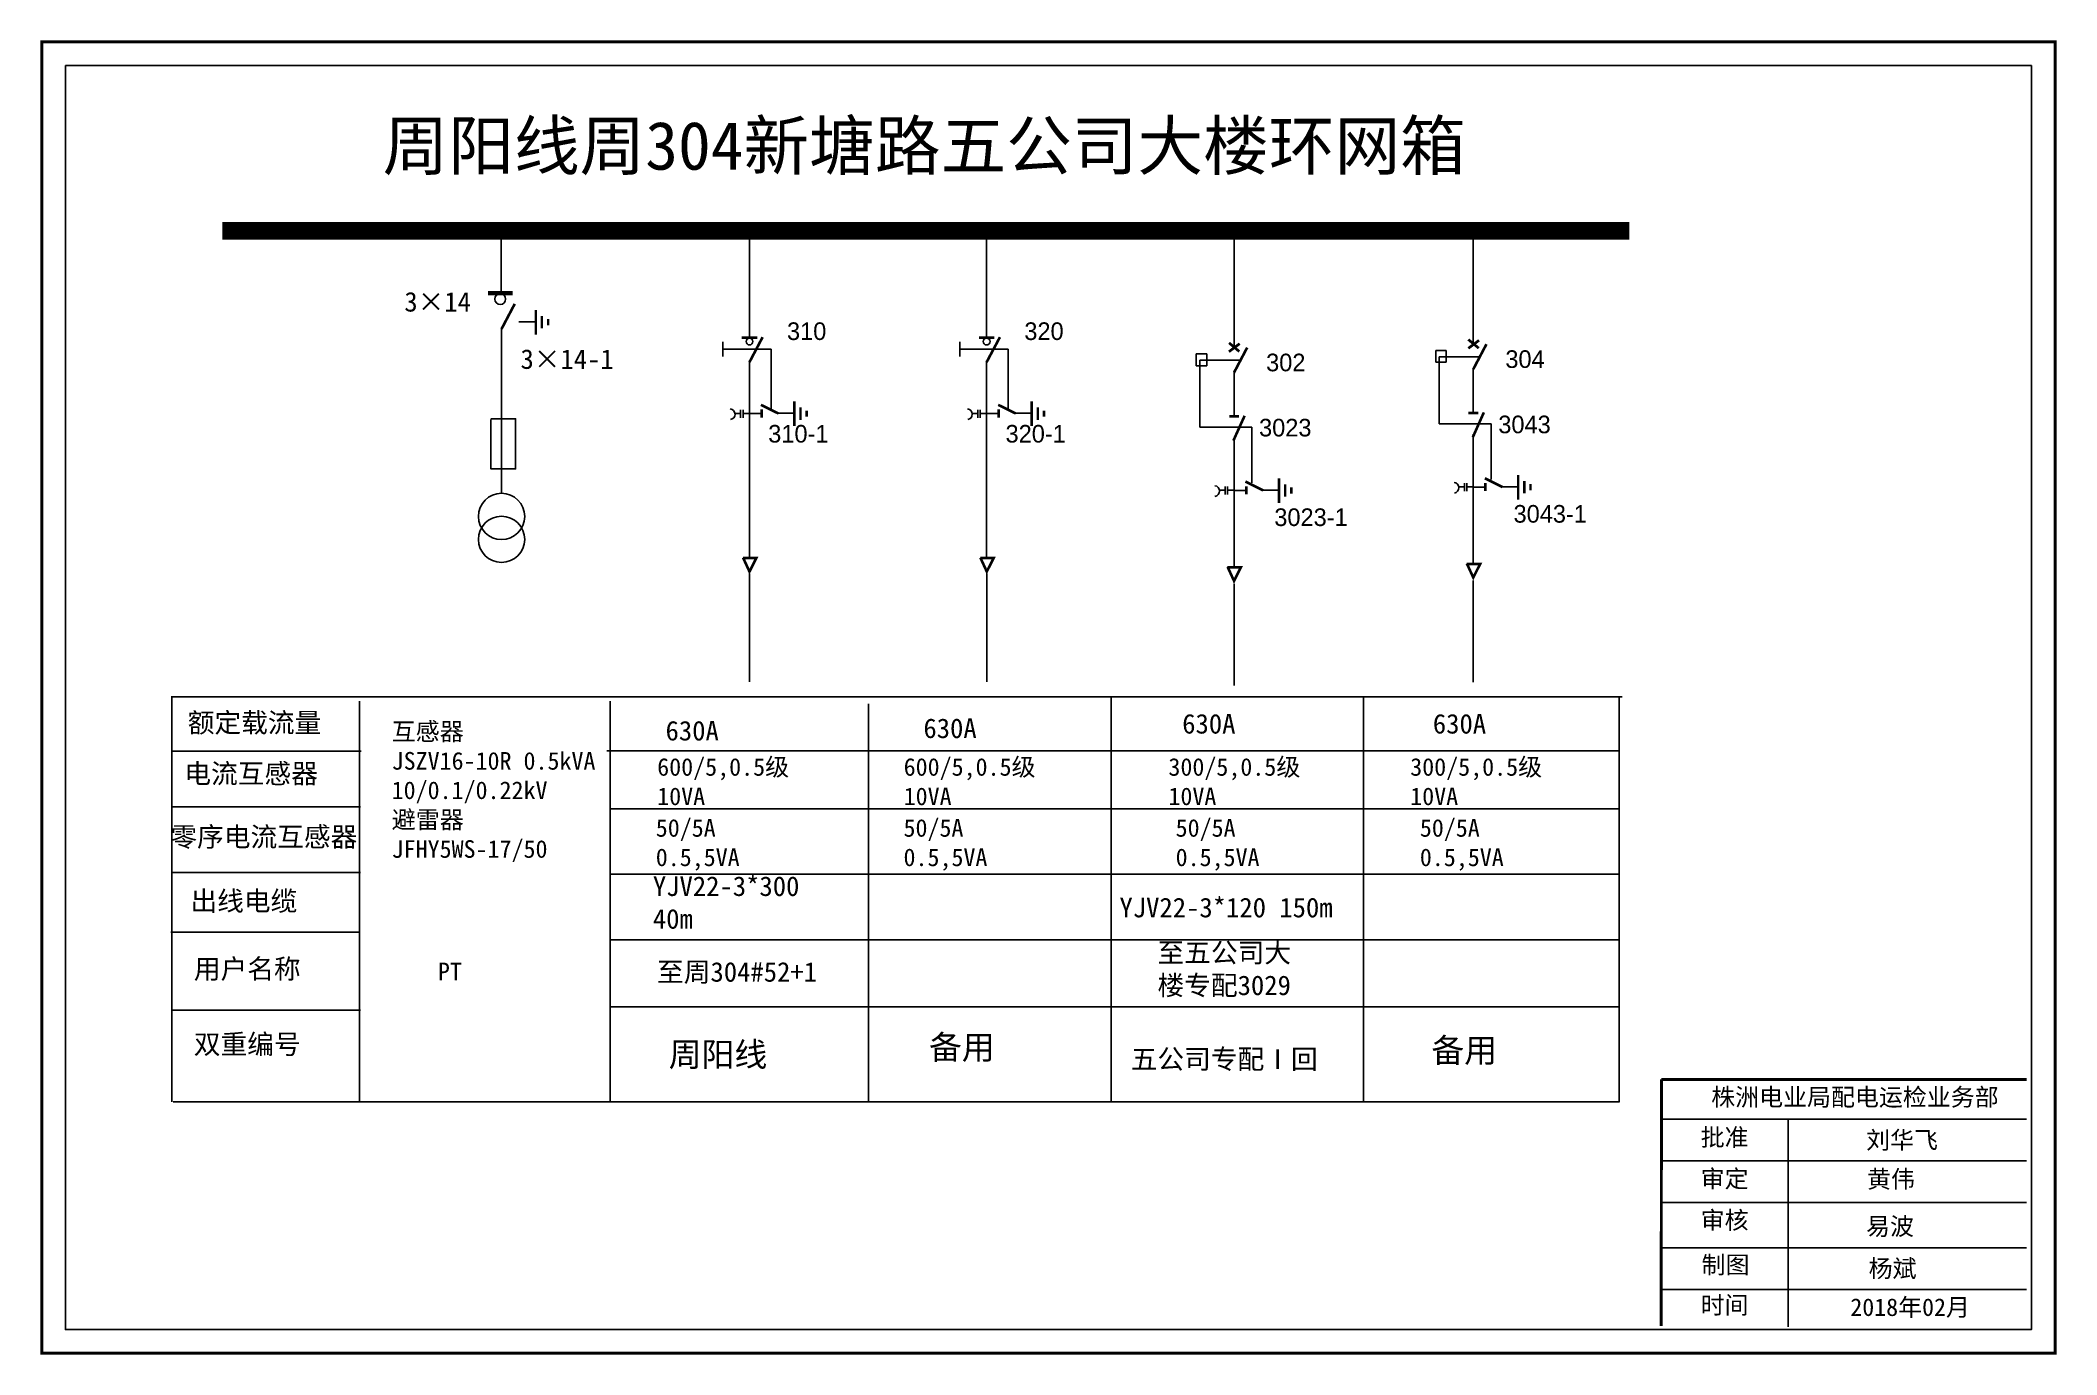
# Model space of a CAD drawing. Extents: x -172 to 477, y -577 to -246.
# Drawn here: x 327.9 to 453.5, y -455.2 to -373.3 of the extents above; entities that cross this region are included whole.
import ezdxf

# ---------------------------------------------------------------- set-up
doc = ezdxf.new("R2010")
doc.units = 0
doc.header["$LTSCALE"] = 0.774411
doc.linetypes.add('ACAD_ISO02W100', pattern=[15, 12, -3])
doc.linetypes.add('CENTER', pattern=[50.8, 31.75, -6.35, 6.35, -6.35])
doc.layers.get('0').update_dxf_attribs({"linetype": 'CONTINUOUS'})
doc.layers.add('2', color=7, linetype='CONTINUOUS')
doc.styles.add('hztxt_txtstyle_0.00_0_0', font='simkai.ttf')
doc.styles.add('hztxt_txtstyle_1.80_0_0', font='', dxfattribs={"height": 1.8, "bigfont": 'hztxt.shx'})
doc.styles.add('hztxt_txtstyle_2.70_0_0', font='simkai.ttf', dxfattribs={"height": 2.7})
doc.styles.add('字体', font='simkai_0.ttf', dxfattribs={"height": 2.5})
doc.styles.get('hztxt_txtstyle_1.80_0_0').set_extended_font_data('hztxt')

msp = doc.modelspace()

# ---------------------------------------------------------------- texts
at = {"color": 0, "linetype": 'Continuous', "style": 'hztxt_txtstyle_2.70_0_0'}
for s, p in [('3×14', (350.55, -390.22)), ('3×14-1', (357.79, -393.79))]:
    msp.add_text(s, height=1.22, dxfattribs=at).set_placement(p)
at = {"color": 0, "style": 'hztxt_txtstyle_1.80_0_0'}
for s, p in [('310', (374.4, -391.99)), ('320', (389.19, -391.99)), ('302', (404.26, -393.94)), ('304', (419.17, -393.73)), ('3023', (403.82, -398)), ('3043', (418.73, -397.8)), ('310-1', (373.23, -398.38)), ('320-1', (388.02, -398.38)), ('3023-1', (404.77, -403.58)), ('3043-1', (419.68, -403.37))]:
    msp.add_text(s, height=1.098, dxfattribs=at).set_placement(p)
at = {"color": 0, "linetype": 'Continuous', "attachment_point": 1}
for s, insert, char_height, width, style in [('{\\fSimSun|b0|i0|c134|p2;周阳线周304新塘路五公司大楼环网箱}', (349.2, -378.38), 3, 85.7498, '字体'), ('{\\fSimSun|b0|i0|c134|p2;额定载流量}', (337.05, -415.22), 1.2204, 19.6738, 'hztxt_txtstyle_2.70_0_0'), ('\\A1;{\\fSimSun|b0|i0|c134|p2;互感器\\PJSZV16-10R 0.5kVA\\P10/0.1/0.22kV\\P避雷器\\PJFHY5WS-17/50}', (349.76, -415.83), 1.0983, 20.2524, 'hztxt_txtstyle_2.70_0_0'), ('{\\fSimSun|b0|i0|c134|p2;630A}', (366.83, -415.72), 1.2204, 19.6738, 'hztxt_txtstyle_2.70_0_0'), ('{\\fSimSun|b0|i0|c134|p2;630A}', (382.9, -415.57), 1.2204, 19.6738, 'hztxt_txtstyle_2.70_0_0'), ('{\\fSimSun|b0|i0|c134|p2;630A}', (399.03, -415.29), 1.2204, 19.6738, 'hztxt_txtstyle_2.70_0_0'), ('{\\fSimSun|b0|i0|c134|p2;630A}', (414.65, -415.29), 1.2204, 19.6738, 'hztxt_txtstyle_2.70_0_0'), ('{\\fSimSun|b0|i0|c134|p2;电流互感器}', (336.84, -418.39), 1.2204, 19.6738, 'hztxt_txtstyle_2.70_0_0'), ('\\A1;{\\fSimSun|b0|i0|c134|p2;600/5,0.5级\\P10VA}', (366.31, -418.04), 1.0983, 20.2524, 'hztxt_txtstyle_2.70_0_0'), ('\\A1;{\\fSimSun|b0|i0|c134|p2;600/5,0.5级\\P10VA}', (381.67, -418.04), 1.0983, 20.2524, 'hztxt_txtstyle_2.70_0_0'), ('\\A1;{\\fSimSun|b0|i0|c134|p2;300/5,0.5级\\P10VA}', (398.17, -418.04), 1.0983, 20.2524, 'hztxt_txtstyle_2.70_0_0'), ('\\A1;{\\fSimSun|b0|i0|c134|p2;300/5,0.5级\\P10VA}', (413.24, -418.04), 1.0983, 20.2524, 'hztxt_txtstyle_2.70_0_0'), ('{\\fSimSun|b0|i0|c134|p2;零序电流互感器}', (335.97, -422.33), 1.2204, 19.6738, 'hztxt_txtstyle_2.70_0_0'), ('{\\fSimSun|b0|i0|c134|p2;50/5A\\P0.5,5VA}', (366.22, -421.84), 1.0983, 19.6738, 'hztxt_txtstyle_2.70_0_0'), ('{\\fSimSun|b0|i0|c134|p2;50/5A\\P0.5,5VA}', (381.66, -421.84), 1.0983, 19.6738, 'hztxt_txtstyle_2.70_0_0'), ('{\\fSimSun|b0|i0|c134|p2;50/5A\\P0.5,5VA}', (398.62, -421.84), 1.0983, 19.6738, 'hztxt_txtstyle_2.70_0_0'), ('{\\fSimSun|b0|i0|c134|p2;50/5A\\P0.5,5VA}', (413.84, -421.84), 1.0983, 19.6738, 'hztxt_txtstyle_2.70_0_0'), ('YJV22-3*300\\P40m', (366.04, -425.41), 1.2204, 19.6738, 'hztxt_txtstyle_2.70_0_0'), ('{\\fSimSun|b0|i0|c134|p2;出线电缆}', (337.22, -426.33), 1.2204, 19.6738, 'hztxt_txtstyle_2.70_0_0'), ('YJV22-3*120 150m', (395.12, -426.74), 1.2204, 19.6738, 'hztxt_txtstyle_2.70_0_0'), ('{\\fSimSun|b0|i0|c134|p2;至五公司大楼专配3029}', (397.49, -429.55), 1.2204, 9.5156, 'hztxt_txtstyle_2.70_0_0'), ('{\\fSimSun|b0|i0|c134|p2;用户名称}', (337.43, -430.56), 1.2204, 19.6738, 'hztxt_txtstyle_2.70_0_0'), ('{\\fSimSun|b0|i0|c134|p2;PT}', (352.64, -430.78), 1.1026, 8.5785, 'hztxt_txtstyle_0.00_0_0'), ('{\\fSimSun|b0|i0|c134|p2;至周304#52+1}', (366.3, -430.75), 1.2204, 12.9817, 'hztxt_txtstyle_2.70_0_0'), ('{\\fSimSun|b0|i0|c134|p2;双重编号}', (337.43, -435.25), 1.2204, 19.6738, 'hztxt_txtstyle_2.70_0_0'), ('{\\fSimSun|b0|i0|c134|p2;五公司专配Ⅰ回}', (395.82, -436.18), 1.2204, 12.5813, 'hztxt_txtstyle_2.70_0_0'), ('株洲电业局配电运检业务部', (432, -438.61), 1.0944, 29.9201, '字体'), ('{\\fKaiTi_GB2312|b0|i0|c134|p49;批准}', (431.34, -441.11), 1.0944, 8.5588, '字体'), ('刘华飞', (441.65, -441.29), 1.094, 8.5588, '字体'), ('\\f\uffbfﾬￌﾣﾤ_GB2312|b0|i0|c134|p49;审定', (431.34, -443.7), 1.0944, 8.5588, '字体'), ('黄伟', (441.71, -443.72), 1.094, 8.5588, '字体'), ('\\f\uffbfﾬￌﾣﾤ_GB2312|b0|i0|c134|p49;审核', (431.34, -446.28), 1.0944, 8.5588, '字体'), ('易波', (441.65, -446.66), 1.094, 8.5588, '字体'), ('\\f\uffbfﾬￌﾣﾤ_GB2312|b0|i0|c134|p49;制图', (431.4, -449.06), 1.0944, 8.5588, '字体'), ('{\\fSimSun|b0|i0|c134|p2;杨斌}', (441.81, -449.29), 1.0944, 8.5588, '字体'), ('\\f\uffbfﾬￌﾣﾤ_GB2312|b0|i0|c134|p49;时间', (431.34, -451.57), 1.0944, 8.5588, '字体'), ('2018{\\fSimSun|b0|i0|c134|p2;年}02{\\fSimSun|b0|i0|c134|p2;月}', (440.67, -451.7), 1.0944, 16.0081, '字体')]:
    msp.add_mtext(s, dxfattribs=dict(at, insert=insert, char_height=char_height, width=width, style=style))
at = {"linetype": 'Continuous', "char_height": 1.5, "width": 16.925, "attachment_point": 1, "style": '字体'}
for s, insert in [('{\\fSimSun|b0|i0|c134|p2;周阳线}', (367.03, -435.75)), ('{\\fSimSun|b0|i0|c134|p2;备用}', (383.25, -435.3)), ('{\\fSimSun|b0|i0|c134|p2;备用}', (414.56, -435.49))]:
    msp.add_mtext(s, dxfattribs=dict(at, insert=insert))

# ---------------------------------------------------------------- blocks, each defined once
blk = doc.blocks.new('JD')
for points in [[(-2, 0.2), (-2, -0.2), (2, 0.2), (2, -0.2)], [(1, -1.2), (1, -0.8), (-1, -1.2), (-1, -0.8)], [(-0.5, -1.8), (-0.5, -2.2), (0.5, -1.8), (0.5, -2.2)]]:
    blk.add_trace(points)

# ---------------------------------------------------------------- linework, layer by layer
at = {"color": 0}
for p, q in [((356.59, -385.4), (356.59, -389.02)), ((372.06, -385.11), (372.06, -391.83)), ((386.84, -385.11), (386.84, -391.83)), ((402.26, -385.42), (402.26, -392.48)), ((417.17, -385.21), (417.17, -392.27)), ((356.61, -391.26), (356.61, -401.51)), ((357.69, -390.85), (358.72, -390.85)), ((399.91, -392.86), (400.57, -392.86)), ((399.91, -392.86), (399.91, -393.59)), ((400.57, -392.86), (400.57, -393.59)), ((414.83, -392.65), (415.48, -392.65)), ((414.83, -392.65), (414.83, -393.38)), ((415.48, -392.65), (415.48, -393.38)), ((372.06, -393.33), (372.06, -405.54)), ((386.84, -393.33), (386.84, -405.54)), ((399.91, -393.59), (400.57, -393.59)), ((402.26, -393.98), (402.26, -396.7)), ((414.83, -393.38), (415.48, -393.38)), ((417.17, -393.77), (417.17, -396.49)), ((372.06, -396.57), (372.82, -396.57)), ((373.81, -396.55), (374.84, -396.55)), ((386.84, -396.57), (387.6, -396.57)), ((388.6, -396.55), (389.63, -396.55)), ((402.26, -398.06), (402.26, -406.1)), ((417.17, -397.85), (417.17, -405.89)), ((402.26, -401.36), (403.02, -401.36)), ((404.01, -401.34), (405.04, -401.34)), ((417.17, -401.15), (417.93, -401.15)), ((418.92, -401.13), (419.96, -401.13)), ((347.85, -417.61), (336.08, -417.61)), ((347.81, -421.07), (336.03, -421.07)), ((347.81, -425.16), (336.03, -425.16)), ((347.76, -428.89), (335.99, -428.89)), ((347.81, -433.74), (336.03, -433.74))]:
    msp.add_line(p, q, dxfattribs=at)
at = {"color": 0, "linetype": 'ACAD_ISO02W100'}
for p, q in [((402.59, -393.24), (400.12, -393.24)), ((400.12, -393.24), (400.12, -397.43)), ((417.5, -393.03), (415.04, -393.03)), ((415.04, -393.03), (415.04, -397.22)), ((400.12, -397.43), (403.37, -397.43)), ((403.37, -397.43), (403.37, -400.89)), ((415.04, -397.22), (418.29, -397.22)), ((418.29, -397.22), (418.29, -400.68))]:
    msp.add_line(p, q, dxfattribs=at)
at = {"color": 0, "linetype": 'CENTER'}
for p, q in [((372.06, -406.53), (372.06, -413.28)), ((386.85, -406.53), (386.85, -413.28)), ((417.17, -406.97), (417.17, -413.31)), ((402.26, -407.18), (402.26, -413.52))]:
    msp.add_line(p, q, dxfattribs=at)
at = {"color": 0, "linetype": 'Continuous'}
for p, q in [((336.01, -414.22), (426.45, -414.22)), ((336.05, -439.45), (336.05, -414.22)), ((347.75, -414.49), (347.75, -439.45)), ((363.38, -414.49), (363.38, -439.45)), ((379.48, -414.66), (379.48, -439.43)), ((394.6, -414.26), (394.6, -439.45)), ((410.33, -414.26), (410.33, -439.45)), ((426.27, -414.28), (426.27, -439.47)), ((363.18, -417.59), (426.27, -417.59)), ((363.38, -421.21), (426.27, -421.21)), ((363.38, -425.26), (426.27, -425.26)), ((363.38, -429.37), (426.27, -429.37)), ((363.38, -433.54), (426.27, -433.54)), ((426.27, -439.45), (336.14, -439.45)), ((428.9, -440.54), (451.65, -440.54)), ((436.79, -440.54), (436.79, -453.47)), ((428.9, -443.14), (451.65, -443.14)), ((428.9, -445.73), (451.65, -445.73)), ((428.9, -448.55), (451.65, -448.55)), ((428.9, -451.15), (451.65, -451.15))]:
    msp.add_line(p, q, dxfattribs=at)
at = {"color": 0, "linetype": 'Continuous', "const_width": 0.182}
msp.add_lwpolyline([(327.96, -373.41), (453.44, -373.41), (453.44, -455.11), (327.96, -455.11)], close=True, dxfattribs=at)
at = {"color": 0, "linetype": 'Continuous'}
msp.add_lwpolyline([(329.43, -374.89), (451.96, -374.89), (451.96, -453.64), (329.43, -453.64)], close=True, dxfattribs=at)
at = {"color": 0}
for points, const_width in [([(339.21, -385.19), (426.89, -385.19)], 1.1), ([(355.76, -389.07), (357.3, -389.07)], 0.261), ([(356.61, -391.3), (357.43, -389.74)], 0.165), ([(371.57, -391.85), (372.54, -391.85)], 0.165), ([(372.06, -393.37), (372.88, -391.81)], 0.165), ([(386.36, -391.85), (387.33, -391.85)], 0.165), ([(386.84, -393.37), (387.67, -391.81)], 0.165), ([(416.86, -392.51), (417.53, -392.01)], 0.165), ([(416.86, -391.96), (417.51, -392.5)], 0.165), ([(401.94, -392.72), (402.61, -392.22)], 0.165), ([(401.95, -392.17), (402.59, -392.71)], 0.165), ([(402.26, -394.02), (403.08, -392.46)], 0.165), ([(417.17, -393.81), (417.99, -392.25)], 0.165), ([(372.77, -396.03), (373.87, -396.57)], 0.165), ([(372.82, -396.32), (372.82, -396.83)], 0.165), ([(387.56, -396.03), (388.66, -396.57)], 0.165), ([(387.6, -396.32), (387.6, -396.83)], 0.165), ([(401.96, -396.74), (402.57, -396.74)], 0.165), ([(402.22, -398.26), (402.92, -396.71)], 0.165), ([(416.87, -396.53), (417.48, -396.53)], 0.165), ([(417.14, -398.05), (417.83, -396.5)], 0.165), ([(402.97, -400.81), (404.07, -401.36)], 0.165), ([(417.89, -400.6), (418.99, -401.15)], 0.165), ([(417.93, -400.9), (417.93, -401.4)], 0.165), ([(403.02, -401.11), (403.02, -401.61)], 0.165), ([(371.65, -405.57), (372.49, -405.57), (372.06, -406.42), (371.66, -405.55)], 0.165), ([(386.44, -405.57), (387.28, -405.57), (386.85, -406.42), (386.45, -405.55)], 0.165), ([(416.76, -405.94), (417.6, -405.94), (417.17, -406.79), (416.77, -405.92)], 0.165), ([(401.85, -406.15), (402.69, -406.15), (402.26, -407), (401.86, -406.13)], 0.165)]:
    msp.add_lwpolyline(points, dxfattribs=dict(at, const_width=const_width))
for points in [[(370.39, -392.1), (370.39, -393.02)], [(385.18, -392.1), (385.18, -393.02)], [(355.95, -396.94), (355.95, -400.02), (357.48, -400.02), (357.48, -396.9), (355.95, -396.9)], [(371.5, -396.57), (371.15, -396.57)], [(371.5, -396.34), (371.5, -396.84)], [(371.66, -396.34), (371.66, -396.84)], [(372.05, -396.57), (371.66, -396.57)], [(386.29, -396.57), (385.94, -396.57)], [(386.29, -396.34), (386.29, -396.84)], [(386.44, -396.34), (386.44, -396.84)], [(386.84, -396.57), (386.44, -396.57)], [(401.7, -401.35), (401.36, -401.35)], [(401.7, -401.12), (401.7, -401.62)], [(401.86, -401.12), (401.86, -401.62)], [(402.25, -401.35), (401.86, -401.35)], [(416.62, -401.14), (416.27, -401.14)], [(416.62, -400.91), (416.62, -401.41)], [(416.77, -400.91), (416.77, -401.41)], [(417.17, -401.14), (416.77, -401.14)]]:
    msp.add_lwpolyline(points, dxfattribs=at)
at = {"color": 0, "linetype": 'ACAD_ISO02W100'}
for points in [[(373.41, -396.32), (373.41, -392.56), (370.39, -392.56)], [(388.19, -396.32), (388.19, -392.56), (385.18, -392.56)]]:
    msp.add_lwpolyline(points, dxfattribs=at)
at = {"color": 0}
for points in [[(370.86, -396.28, -0.877934), (370.87, -396.95)], [(385.65, -396.28, -0.877934), (385.66, -396.95)], [(415.97, -400.86, -0.877934), (415.99, -401.53)], [(401.06, -401.07, -0.877934), (401.07, -401.74)]]:
    msp.add_lwpolyline(points, format="xyb", dxfattribs=at)
at = {"color": 0, "linetype": 'Continuous', "const_width": 0.182}
for points in [[(428.9, -438.06), (428.88, -453.43)], [(428.9, -438.06), (451.65, -438.06)]]:
    msp.add_lwpolyline(points, dxfattribs=at)
at = {"color": 0}
for centre, radius in [((356.53, -389.44), 0.335), ((372.06, -392.09), 0.211), ((386.84, -392.09), 0.211)]:
    msp.add_circle(centre, radius, dxfattribs=at)
at = {"layer": '2', "color": 0}
for centre in [(356.61, -402.98), (356.61, -404.41)]:
    msp.add_circle(centre, 1.44, dxfattribs=at)

# ---------------------------------------------------------------- block references
at = {"color": 0, "xscale": 0.3844120780053686, "yscale": 0.3844120780053686, "zscale": 0.3844120780053686, "rotation": 90}
for p in [(358.74, -390.88), (374.86, -396.58), (389.65, -396.58), (405.06, -401.37), (419.97, -401.16)]:
    msp.add_blockref('JD', p, dxfattribs=at)

msp.set_redraw_order([(e.dxf.handle, doc.entitydb.next_handle()) for e in msp.query("TEXT MTEXT ATTDEF DIMENSION ARC_DIMENSION")])  # texts and dimensions are drawn at this point

doc.saveas('drawing.dxf')
